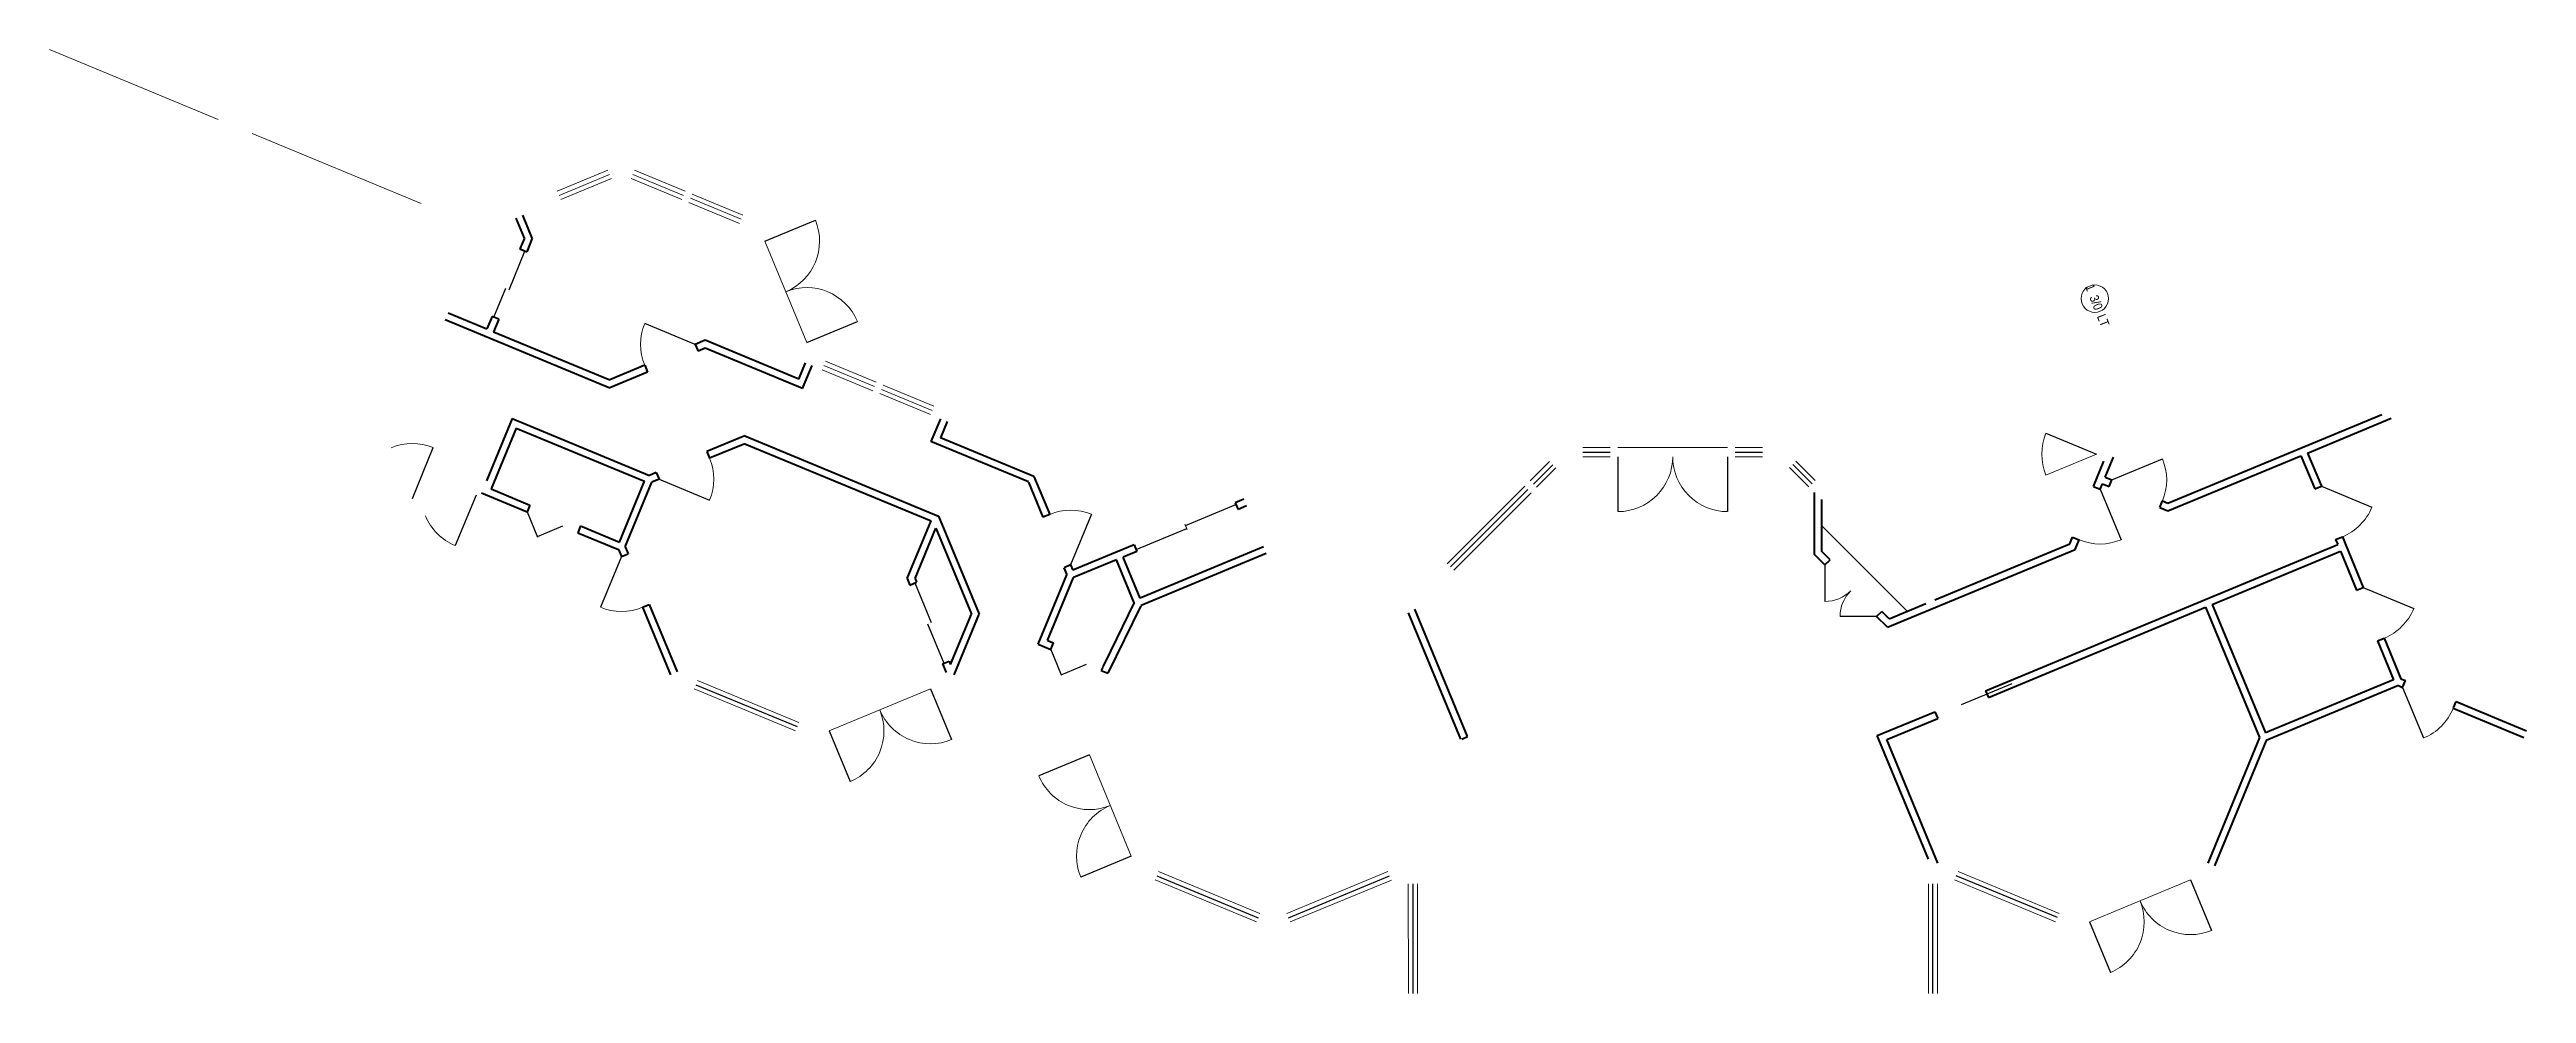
# Model space of a CAD drawing. Header units: inches. Extents: x 2775 to 35798, y 1675 to 10350.
# Drawn here: x 24063 to 25690, y 7272 to 7891 of the extents above; entities that cross this region are included whole.
import ezdxf

# ---------------------------------------------------------------- set-up
doc = ezdxf.new("R2010")
doc.units = ezdxf.units.IN
doc.header["$LTSCALE"] = 0.5
doc.header["$MEASUREMENT"] = 0
for name, color, linetype, lineweight in [('DOORS', 7, 'CONTINUOUS', 30), ('INT WALLS', 7, 'CONTINUOUS', 40), ('MILLWORK', 7, 'CONTINUOUS', 20)]:
    doc.layers.add(name, color=color, linetype=linetype, lineweight=lineweight)
doc.styles.add('ARCHENTLTD', font='technical.ttf', dxfattribs={"height": 6})

msp = doc.modelspace()

# ---------------------------------------------------------------- texts
at = {"layer": 'DOORS', "color": 7, "linetype": 'Continuous', "lineweight": 30, "ltscale": 1.5, "insert": (25416.31627, 7710.94742), "char_height": 6, "attachment_point": 3, "rotation": 291.48103944, "style": 'ARCHENTLTD'}
msp.add_mtext('1  3/0  LT\\P\\P{\\H1.999x;  }', dxfattribs=at)

# ---------------------------------------------------------------- linework, layer by layer
at = {"layer": 'DOORS', "lineweight": 20, "ltscale": 75}
for p, q in [((24062.61392, 7891.38764), (24173.48694, 7845.48366)), ((24195.82937, 7836.23338), (24306.70239, 7790.32941))]:
    msp.add_line(p, q, dxfattribs=at)
at = {"layer": 'DOORS', "lineweight": 9, "ltscale": 50}
for p, q in [((24480.33808, 7798.44556), (24447.07619, 7812.2168)), ((24429.49159, 7812.20247), (24396.23241, 7798.42469)), ((24431.78788, 7806.65927), (24398.5287, 7792.8815)), ((24478.04287, 7792.90191), (24444.78099, 7806.67315)), ((24518.21967, 7782.76164), (24484.95778, 7796.53289)), ((24515.92446, 7777.218), (24482.66257, 7790.98924)), ((24560.15903, 7699.13355), (24532.58644, 7765.64484)), ((24572.5632, 7686.75103), (24605.82511, 7672.97985)), ((24570.268, 7681.20738), (24603.52991, 7667.4362)), ((24610.44482, 7671.06719), (24643.70673, 7657.29602)), ((24608.14962, 7665.52354), (24641.41153, 7651.75236)), ((25035.47655, 7608.24412), (25048.20843, 7620.96808)), ((25093.17009, 7630.02486), (25165.17009, 7630.03659)), ((25170.17009, 7630.0374), (25188.17009, 7630.04033)), ((25170.1724, 7624.0374), (25188.1724, 7624.04033)), ((25218.63805, 7604.2117), (25205.90204, 7616.93146)), ((25222.88771, 7608.44733), (25210.1517, 7621.16709)), ((24981.01239, 7553.81384), (25031.93991, 7604.70969)), ((25039.72622, 7603.9918), (25052.4581, 7616.71576)), ((24985.25371, 7549.56988), (25036.18123, 7600.46573)), ((24486.15429, 7471.60144), (24552.67811, 7444.05915)), ((24488.44894, 7477.14532), (24554.97279, 7449.60302)), ((24641.43493, 7471.61679), (24574.9165, 7444.06136)), ((24773.4279, 7361.87306), (24745.85527, 7428.38434)), ((24855.61553, 7318.63612), (24789.09162, 7346.17855)), ((24857.91021, 7324.17998), (24791.3864, 7351.72237)), ((24941.9731, 7351.69435), (24875.55811, 7324.18172)), ((24944.29171, 7346.1604), (24877.85388, 7318.63831)), ((24955.45168, 7343.68026), (24955.46341, 7271.68026)), ((24961.45168, 7343.68123), (24961.46341, 7271.68123)), ((25314.32638, 7346.21634), (25380.77253, 7318.71434)), ((25316.64332, 7351.75099), (25383.06663, 7324.25845)), ((25402.98133, 7318.71101), (25469.49626, 7346.27511))]:
    msp.add_line(p, q, dxfattribs=at)
at = {"layer": 'DOORS', "lineweight": 20, "ltscale": 50}
for p, q in [((24430.63973, 7809.43087), (24397.38056, 7795.65309)), ((24479.19047, 7795.67374), (24445.92859, 7809.44498)), ((24517.07206, 7779.98982), (24483.81018, 7793.76106)), ((24571.41561, 7683.97922), (24604.67752, 7670.20805)), ((24609.29723, 7668.29538), (24642.55914, 7654.52421)), ((24810.06175, 7576.2067), (24808.70884, 7579.48559))]:
    msp.add_line(p, q, dxfattribs=at)
at = {"layer": 'DOORS', "ltscale": 50}
for p, q in [((24532.58644, 7765.64484), (24565.84209, 7779.43114)), ((24364.5544, 7733.74323), (24375.00171, 7758.9769)), ((24354.60476, 7715.68635), (24362.519, 7734.80184)), ((24486.95482, 7697.8617), (24453.69473, 7711.63719)), ((24560.15903, 7699.13355), (24593.41468, 7712.91984)), ((25374.43896, 7639.52002), (25407.70087, 7625.74884)), ((24301.00056, 7596.74267), (24314.66545, 7630.04804)), ((25037.59303, 7606.12632), (25050.32491, 7618.85028)), ((25070.17125, 7627.008), (25088.17125, 7627.01493)), ((25093.17241, 7624.01686), (25093.17241, 7588.01686)), ((25165.1724, 7624.04459), (25165.1724, 7588.04459)), ((25170.17124, 7627.04651), (25188.17124, 7627.05345)), ((25208.02687, 7619.04928), (25220.73373, 7606.30033)), ((25417.74411, 7608.84069), (25450.99975, 7622.627)), ((24463.14761, 7609.30912), (24496.3457, 7595.55931)), ((24983.12887, 7551.69604), (25034.0564, 7602.59189)), ((25410.02262, 7602.7712), (25423.80036, 7569.51201)), ((25555.39478, 7604.77399), (25588.65665, 7591.00283)), ((24342.97832, 7598.90684), (24329.10977, 7565.68575)), ((24376.42193, 7587.97372), (24383.31294, 7571.34501)), ((24747.33621, 7586.25264), (24733.56933, 7552.989)), ((24808.93118, 7578.95802), (24842.19041, 7592.73577)), ((24399.56437, 7578.39223), (24382.93566, 7571.50121)), ((24776.57586, 7563.20165), (24809.83509, 7576.97939)), ((24438.414, 7558.46974), (24424.64721, 7525.20635)), ((25229.19112, 7553.03938), (25229.19112, 7529.03938)), ((24631.17977, 7541.17867), (24641.94809, 7515.20308)), ((25582.92639, 7538.24266), (25616.17249, 7524.43318)), ((24639.59642, 7514.25484), (24650.28132, 7488.48047)), ((25263.15391, 7519.11993), (25239.15391, 7519.11993)), ((24720.47369, 7497.47981), (24727.33526, 7480.92214)), ((24727.33526, 7480.92214), (24743.89293, 7487.7837)), ((24487.30338, 7474.37767), (24553.82977, 7446.84152)), ((24641.43309, 7471.62105), (24655.22053, 7438.36588)), ((25319.03934, 7461.36278), (25352.29672, 7475.14479)), ((25608.80291, 7472.65866), (25622.58951, 7439.40233)), ((24574.91213, 7444.07178), (24588.69957, 7410.81661)), ((24745.85957, 7428.38612), (24712.5999, 7414.60952)), ((24773.43839, 7361.87741), (24740.17873, 7348.10081)), ((24790.24082, 7348.95468), (24856.76721, 7321.41853)), ((24876.70165, 7321.42051), (24943.15602, 7348.87149)), ((24958.45168, 7343.68074), (24958.46341, 7271.68074)), ((25300.18307, 7271.70085), (25300.17134, 7343.70085)), ((25381.92392, 7321.49689), (25315.46126, 7348.92777)), ((25469.49027, 7346.28994), (25483.26687, 7313.03028)), ((25402.98156, 7318.71112), (25416.75817, 7285.45146))]:
    msp.add_line(p, q, dxfattribs=at)
at = {"layer": 'DOORS', "color": 7, "lineweight": 9, "ltscale": 50}
for p, q in [((25070.17009, 7630.02111), (25088.17009, 7630.02404)), ((25070.17107, 7624.02111), (25088.17107, 7624.02404))]:
    msp.add_line(p, q, dxfattribs=at)
at = {"layer": 'DOORS', "lineweight": 9, "ltscale": 75}
for p, q in [((25374.44345, 7611.96681), (25407.70087, 7625.74884)), ((25297.18307, 7271.70036), (25297.17134, 7343.70036)), ((25303.18307, 7271.70134), (25303.17134, 7343.70134))]:
    msp.add_line(p, q, dxfattribs=at)
at = {"layer": 'DOORS', "color": 7, "linetype": 'Continuous', "lineweight": 20, "ltscale": 7.5}
msp.add_circle((25406.50689, 7727.85178), 9, dxfattribs=at)
at = {"layer": 'DOORS', "lineweight": 9, "ltscale": 50}
for centre, radius, start, end in [((24532.58644, 7765.64484), 36, 292.51669847, 22.51669847), ((24560.15903, 7699.13355), 36, 22.51669847, 112.51669847), ((24486.95482, 7697.8617), 35.99996, 157.50190479, 202.50190479), ((24301.00056, 7596.74267), 35.99969, 67.69210922, 112.69210922), ((24463.14761, 7609.30912), 35.93286, 337.50190479, 22.50190479), ((25093.16654, 7624.02486), 36.008, 270.00933234, 0.0220674), ((25165.1724, 7624.03659), 35.99786, 179.99659369, 270), ((25417.74411, 7608.84069), 36, 337.51672382, 22.51672382), ((24342.97832, 7598.90684), 35.99969, 202.34130884, 247.34130884), ((24733.56933, 7552.989), 35.99995, 67.51670903, 112.51670903), ((25555.39478, 7604.77399), 36.00075, 292.50628263, 337.50934347), ((25410.02262, 7602.7712), 36, 247.50196312, 292.50196312), ((25229.19112, 7553.03938), 24, 270, 315.03657712), ((25263.15391, 7519.11993), 24, 135.03657712, 180), ((24438.414, 7558.46974), 35.99969, 247.51670903, 292.51670903), ((25582.92639, 7538.24266), 36.00014, 292.44313472, 337.44339486), ((24574.9152, 7444.06439), 35.99786, 292.51867229, 22.5220786), ((24641.43544, 7471.63069), 36.008, 202.49660489, 292.50933995), ((25608.80291, 7472.65866), 36.00075, 292.51672382, 337.51672382), ((24745.86471, 7428.3946), 36.008, 202.50933234, 292.5220674), ((24773.431, 7361.87435), 35.99786, 112.49659369, 202.5), ((25402.97308, 7318.71627), 36.008, 292.50933234, 22.5220674), ((25469.49333, 7346.28255), 35.99786, 202.49659369, 292.5)]:
    msp.add_arc(centre, radius, start, end, dxfattribs=at)
at = {"layer": 'DOORS', "lineweight": 9, "ltscale": 75}
msp.add_arc((25407.70087, 7625.74884), 36, 157.50934347, 202.50934347, dxfattribs=at)
at = {"layer": 'INT WALLS', "ltscale": 50}
for p, q in [((24374.68809, 7767.62319), (24369.24591, 7780.75096)), ((24379.83574, 7767.60952), (24373.63427, 7782.56886)), ((24371.74029, 7760.4736), (24376.12902, 7758.65657)), ((24324.4736, 7718.52516), (24349.99751, 7707.95768)), ((24357.76746, 7714.30741), (24353.37874, 7716.12444)), ((24322.65657, 7714.13644), (24430.68483, 7669.41029)), ((24354.38624, 7706.14065), (24430.68433, 7674.55151)), ((24493.40647, 7700.53432), (24486.95482, 7697.8617)), ((24453.69564, 7684.08401), (24430.68433, 7674.55151)), ((24453.69564, 7684.08401), (24455.51354, 7679.69564)), ((24486.95482, 7697.8617), (24488.77271, 7693.47334)), ((24493.40745, 7695.39329), (24488.77271, 7693.47334)), ((24554.88451, 7675.09433), (24559.25419, 7685.6485)), ((24557.45654, 7668.88938), (24563.68491, 7683.93292)), ((24455.51354, 7679.69564), (24430.68483, 7669.41029)), ((25454.6066, 7593.58436), (25595.09832, 7651.85147)), ((24366.68794, 7649.09615), (24349.75305, 7608.19285)), ((24369.25963, 7642.89039), (24352.71508, 7602.92991)), ((24366.68794, 7649.09615), (24456.75973, 7611.80436)), ((24369.25963, 7642.89039), (24453.56933, 7607.98424)), ((24519.48206, 7637.78724), (24494.52689, 7627.4495)), ((24519.48206, 7637.78724), (24646.78058, 7585.08276)), ((24647.99462, 7649.02682), (24641.77269, 7633.99885)), ((24652.34134, 7647.10834), (24647.97878, 7636.57135)), ((25546.38658, 7626.50659), (25601.30428, 7649.28299)), ((24494.51001, 7627.49023), (24496.34478, 7623.06113)), ((24519.48256, 7632.64601), (24496.34478, 7623.06113)), ((24519.48256, 7632.64601), (24641.86042, 7581.97881)), ((25405.63413, 7604.5888), (25412.53837, 7621.25873)), ((25413.29848, 7610.68061), (25418.74493, 7623.83076)), ((25454.60849, 7588.44283), (25541.99896, 7624.68689)), ((25541.99899, 7624.6869), (25551.00518, 7602.95406)), ((25546.3866, 7626.5066), (25555.39331, 7604.77252)), ((24352.71508, 7602.92991), (24378.23896, 7592.36244)), ((24437.02478, 7568.02378), (24453.56933, 7607.98424)), ((24440.88138, 7564.92149), (24458.45385, 7607.36471)), ((24461.27053, 7613.67296), (24456.75973, 7611.80436)), ((24463.14761, 7609.30912), (24458.45385, 7607.36471)), ((24461.25311, 7613.71347), (24463.14761, 7609.30912)), ((24705.83985, 7607.47509), (24715.39515, 7584.42557)), ((24709.46803, 7611.12672), (24719.78304, 7586.2446)), ((25222.13859, 7600.64114), (25222.13859, 7560.08292)), ((25405.63413, 7604.5888), (25410.02262, 7602.7712)), ((25410.02262, 7602.7712), (25411.48089, 7606.29212)), ((25411.48089, 7606.29212), (25415.92765, 7604.45173)), ((25413.29848, 7610.68061), (25417.74411, 7608.84069)), ((25415.92765, 7604.45173), (25417.74411, 7608.84069)), ((25551.12887, 7603.00826), (25555.39227, 7604.77503)), ((24346.5026, 7600.361), (24376.42193, 7587.97372)), ((24646.78058, 7585.08276), (24673.50314, 7520.62197)), ((24719.78304, 7586.2446), (24715.39515, 7584.42557)), ((24847.28931, 7596.17336), (24841.71632, 7593.86473)), ((24841.71855, 7593.86566), (24843.53645, 7589.47729)), ((24849.10833, 7591.78546), (24843.53422, 7589.47637)), ((25226.88859, 7595.97169), (25226.88859, 7562.05221)), ((25449.19133, 7590.68484), (25451.0078, 7595.0738)), ((25449.19133, 7590.68484), (25454.60849, 7588.44283)), ((25451.0078, 7595.0738), (25454.6066, 7593.58436)), ((24409.68387, 7574.20252), (24436.49334, 7563.10279)), ((24411.50091, 7578.59124), (24437.02478, 7568.02378)), ((24626.16514, 7544.06959), (24641.86042, 7581.97881)), ((24631.30664, 7544.07076), (24644.96471, 7577.05944)), ((24644.96471, 7577.05944), (24668.36164, 7520.62081)), ((25390.01004, 7566.86527), (25391.85866, 7571.32866)), ((25391.85866, 7571.32866), (25396.24715, 7569.51107)), ((25393.6458, 7563.23023), (25396.24715, 7569.51107)), ((25564.78719, 7569.69668), (25569.17532, 7571.51514)), ((25564.78719, 7569.69668), (25566.17498, 7566.34779)), ((25569.17532, 7571.51514), (25571.47235, 7565.97219)), ((24436.49334, 7563.10279), (24438.414, 7558.46974)), ((24438.414, 7558.46974), (24442.80189, 7560.28877)), ((24440.88138, 7564.92149), (24442.80189, 7560.28877)), ((24733.56933, 7552.989), (24729.25483, 7551.20359)), ((24733.56933, 7552.989), (24734.95781, 7549.63966)), ((24764.08112, 7561.70409), (24734.95781, 7549.63966)), ((24763.70539, 7556.40701), (24735.50596, 7544.7253)), ((24775.39435, 7528.2106), (24763.70539, 7556.40701)), ((24775.19787, 7566.30924), (24764.08112, 7561.70409)), ((24777.01576, 7561.92087), (24768.09376, 7558.2249)), ((24779.25592, 7531.29924), (24768.09376, 7558.2249)), ((24775.19787, 7566.30924), (24777.01576, 7561.92087)), ((24860.27049, 7564.8598), (24779.25592, 7531.29924)), ((24861.98662, 7560.42928), (24779.80406, 7526.38488)), ((25229.19112, 7553.03938), (25222.13859, 7560.08292)), ((25232.54774, 7556.40028), (25226.88859, 7562.05221)), ((25229.19112, 7553.03938), (25232.54774, 7556.40028)), ((25270.20645, 7512.07639), (25393.6458, 7563.23023)), ((25301.32222, 7530.11263), (25390.01004, 7566.86527)), ((25479.68261, 7530.50495), (25566.17498, 7566.34779)), ((25483.69513, 7527.02605), (25567.99092, 7561.95861)), ((25567.99092, 7561.95861), (25578.53604, 7536.42913)), ((25571.47339, 7565.96966), (25582.92626, 7538.24254)), ((24626.16514, 7544.06959), (24627.92106, 7539.83391)), ((24627.91808, 7539.83268), (24632.31189, 7541.64586)), ((24631.30664, 7544.07076), (24632.31189, 7541.64586)), ((24712.18186, 7500.91282), (24731.10209, 7546.53692)), ((24718.39015, 7503.48346), (24735.48392, 7544.70326)), ((24729.18143, 7551.16998), (24731.10209, 7546.53692)), ((25578.53595, 7536.42934), (25582.92617, 7538.24275)), ((24452.20018, 7525.21439), (24456.58808, 7527.03341)), ((24452.20018, 7525.21439), (24470.60761, 7480.81154)), ((24456.58808, 7527.03341), (24474.95309, 7482.73289)), ((24654.67782, 7487.56992), (24668.36164, 7520.62081)), ((24657.03921, 7480.85623), (24673.50314, 7520.62197)), ((24779.66524, 7526.25444), (24757.99079, 7481.94687)), ((24775.39841, 7528.34169), (24759.76052, 7496.37424)), ((24990.01635, 7438.58701), (24955.56781, 7521.68455)), ((24994.40424, 7440.40604), (24959.72589, 7524.05794)), ((25263.15391, 7519.11993), (25266.51052, 7522.48083)), ((25271.31853, 7517.67896), (25266.51052, 7522.48083)), ((25271.31853, 7517.67896), (25295.58855, 7527.73657)), ((25334.75844, 7470.4477), (25479.68261, 7530.50495)), ((25336.5769, 7466.05957), (25479.307, 7525.20759)), ((25479.307, 7525.20759), (25514.77316, 7439.62419)), ((25483.69513, 7527.02605), (25518.62875, 7442.72774)), ((24718.39015, 7503.48346), (24722.29744, 7501.86575)), ((25270.20645, 7512.07639), (25263.15391, 7519.11993)), ((25592.27977, 7503.15588), (25596.67003, 7504.96921)), ((25592.27977, 7503.15588), (25602.8275, 7477.62009)), ((25596.67003, 7504.96921), (25607.70501, 7478.25379)), ((24649.3694, 7488.10415), (24653.71324, 7489.8967)), ((24649.3694, 7488.10415), (24651.7405, 7482.38034)), ((24649.37399, 7488.10604), (24651.74657, 7482.38286)), ((24653.71324, 7489.8967), (24654.67782, 7487.56992)), ((24712.18186, 7500.91282), (24720.47369, 7497.47981)), ((24720.47369, 7497.47981), (24722.29744, 7501.86575)), ((24759.76052, 7496.37424), (24754.75859, 7486.14916)), ((24754.62814, 7485.88248), (24753.5935, 7483.76745)), ((24753.5935, 7483.76745), (24757.99079, 7481.94687)), ((25334.75844, 7470.4477), (25336.5769, 7466.05957)), ((25602.8275, 7477.62009), (25518.62875, 7442.72774)), ((25606.03094, 7473.8059), (25519.16179, 7437.80692)), ((25606.03094, 7473.8059), (25608.80291, 7472.65866)), ((25607.70501, 7478.25379), (25610.61938, 7477.04762)), ((25608.80291, 7472.65866), (25610.61938, 7477.04762)), ((25263.56714, 7440.9457), (25301.50106, 7456.66569)), ((25301.50106, 7456.66569), (25303.31952, 7452.27756)), ((25642.06729, 7458.89148), (25688.34209, 7439.73965)), ((25642.22839, 7459.28073), (25643.88375, 7463.28044)), ((25643.88375, 7463.28044), (25690.15856, 7444.12861)), ((24990.64608, 7438.73587), (24994.40424, 7440.40604)), ((25297.19098, 7359.80799), (25263.56714, 7440.9457)), ((25269.77373, 7438.37603), (25303.31952, 7452.27756)), ((25303.39711, 7357.23945), (25269.77373, 7438.37603)), ((25514.77316, 7439.62419), (25480.68584, 7357.32215)), ((25519.16179, 7437.80692), (25485.07433, 7355.50455))]:
    msp.add_line(p, q, dxfattribs=at)
at = {"layer": 'INT WALLS', "color": 7, "ltscale": 50}
for p, q in [((24374.6881, 7767.59351), (24371.74029, 7760.4736)), ((24379.83574, 7767.60952), (24376.12902, 7758.65657)), ((24353.37874, 7716.12444), (24349.99751, 7707.95768)), ((24357.76746, 7714.30741), (24354.38624, 7706.14065)), ((24554.88451, 7675.09433), (24493.40647, 7700.53432)), ((24557.45654, 7668.88938), (24493.40745, 7695.39329)), ((24705.81872, 7607.49621), (24641.77269, 7633.99885)), ((24709.46803, 7611.12672), (24647.97878, 7636.57135)), ((24378.23896, 7592.36244), (24376.42193, 7587.97372)), ((24411.50091, 7578.59124), (24409.68387, 7574.20252))]:
    msp.add_line(p, q, dxfattribs=at)
at = {"layer": 'INT WALLS', "lineweight": 20, "ltscale": 50}
for p, q in [((24843.32097, 7589.98445), (24841.96806, 7593.26334)), ((24810.0425, 7576.25336), (24808.68959, 7579.53225))]:
    msp.add_line(p, q, dxfattribs=at)
at = {"layer": 'MILLWORK', "ltscale": 50}
msp.add_line((25283.32008, 7522.65246), (25226.88859, 7579.01195), dxfattribs=at)

msp.set_redraw_order([(e.dxf.handle, doc.entitydb.next_handle()) for e in msp.query("TEXT MTEXT ATTDEF DIMENSION ARC_DIMENSION")])  # texts and dimensions are drawn at this point

doc.saveas('drawing.dxf')
